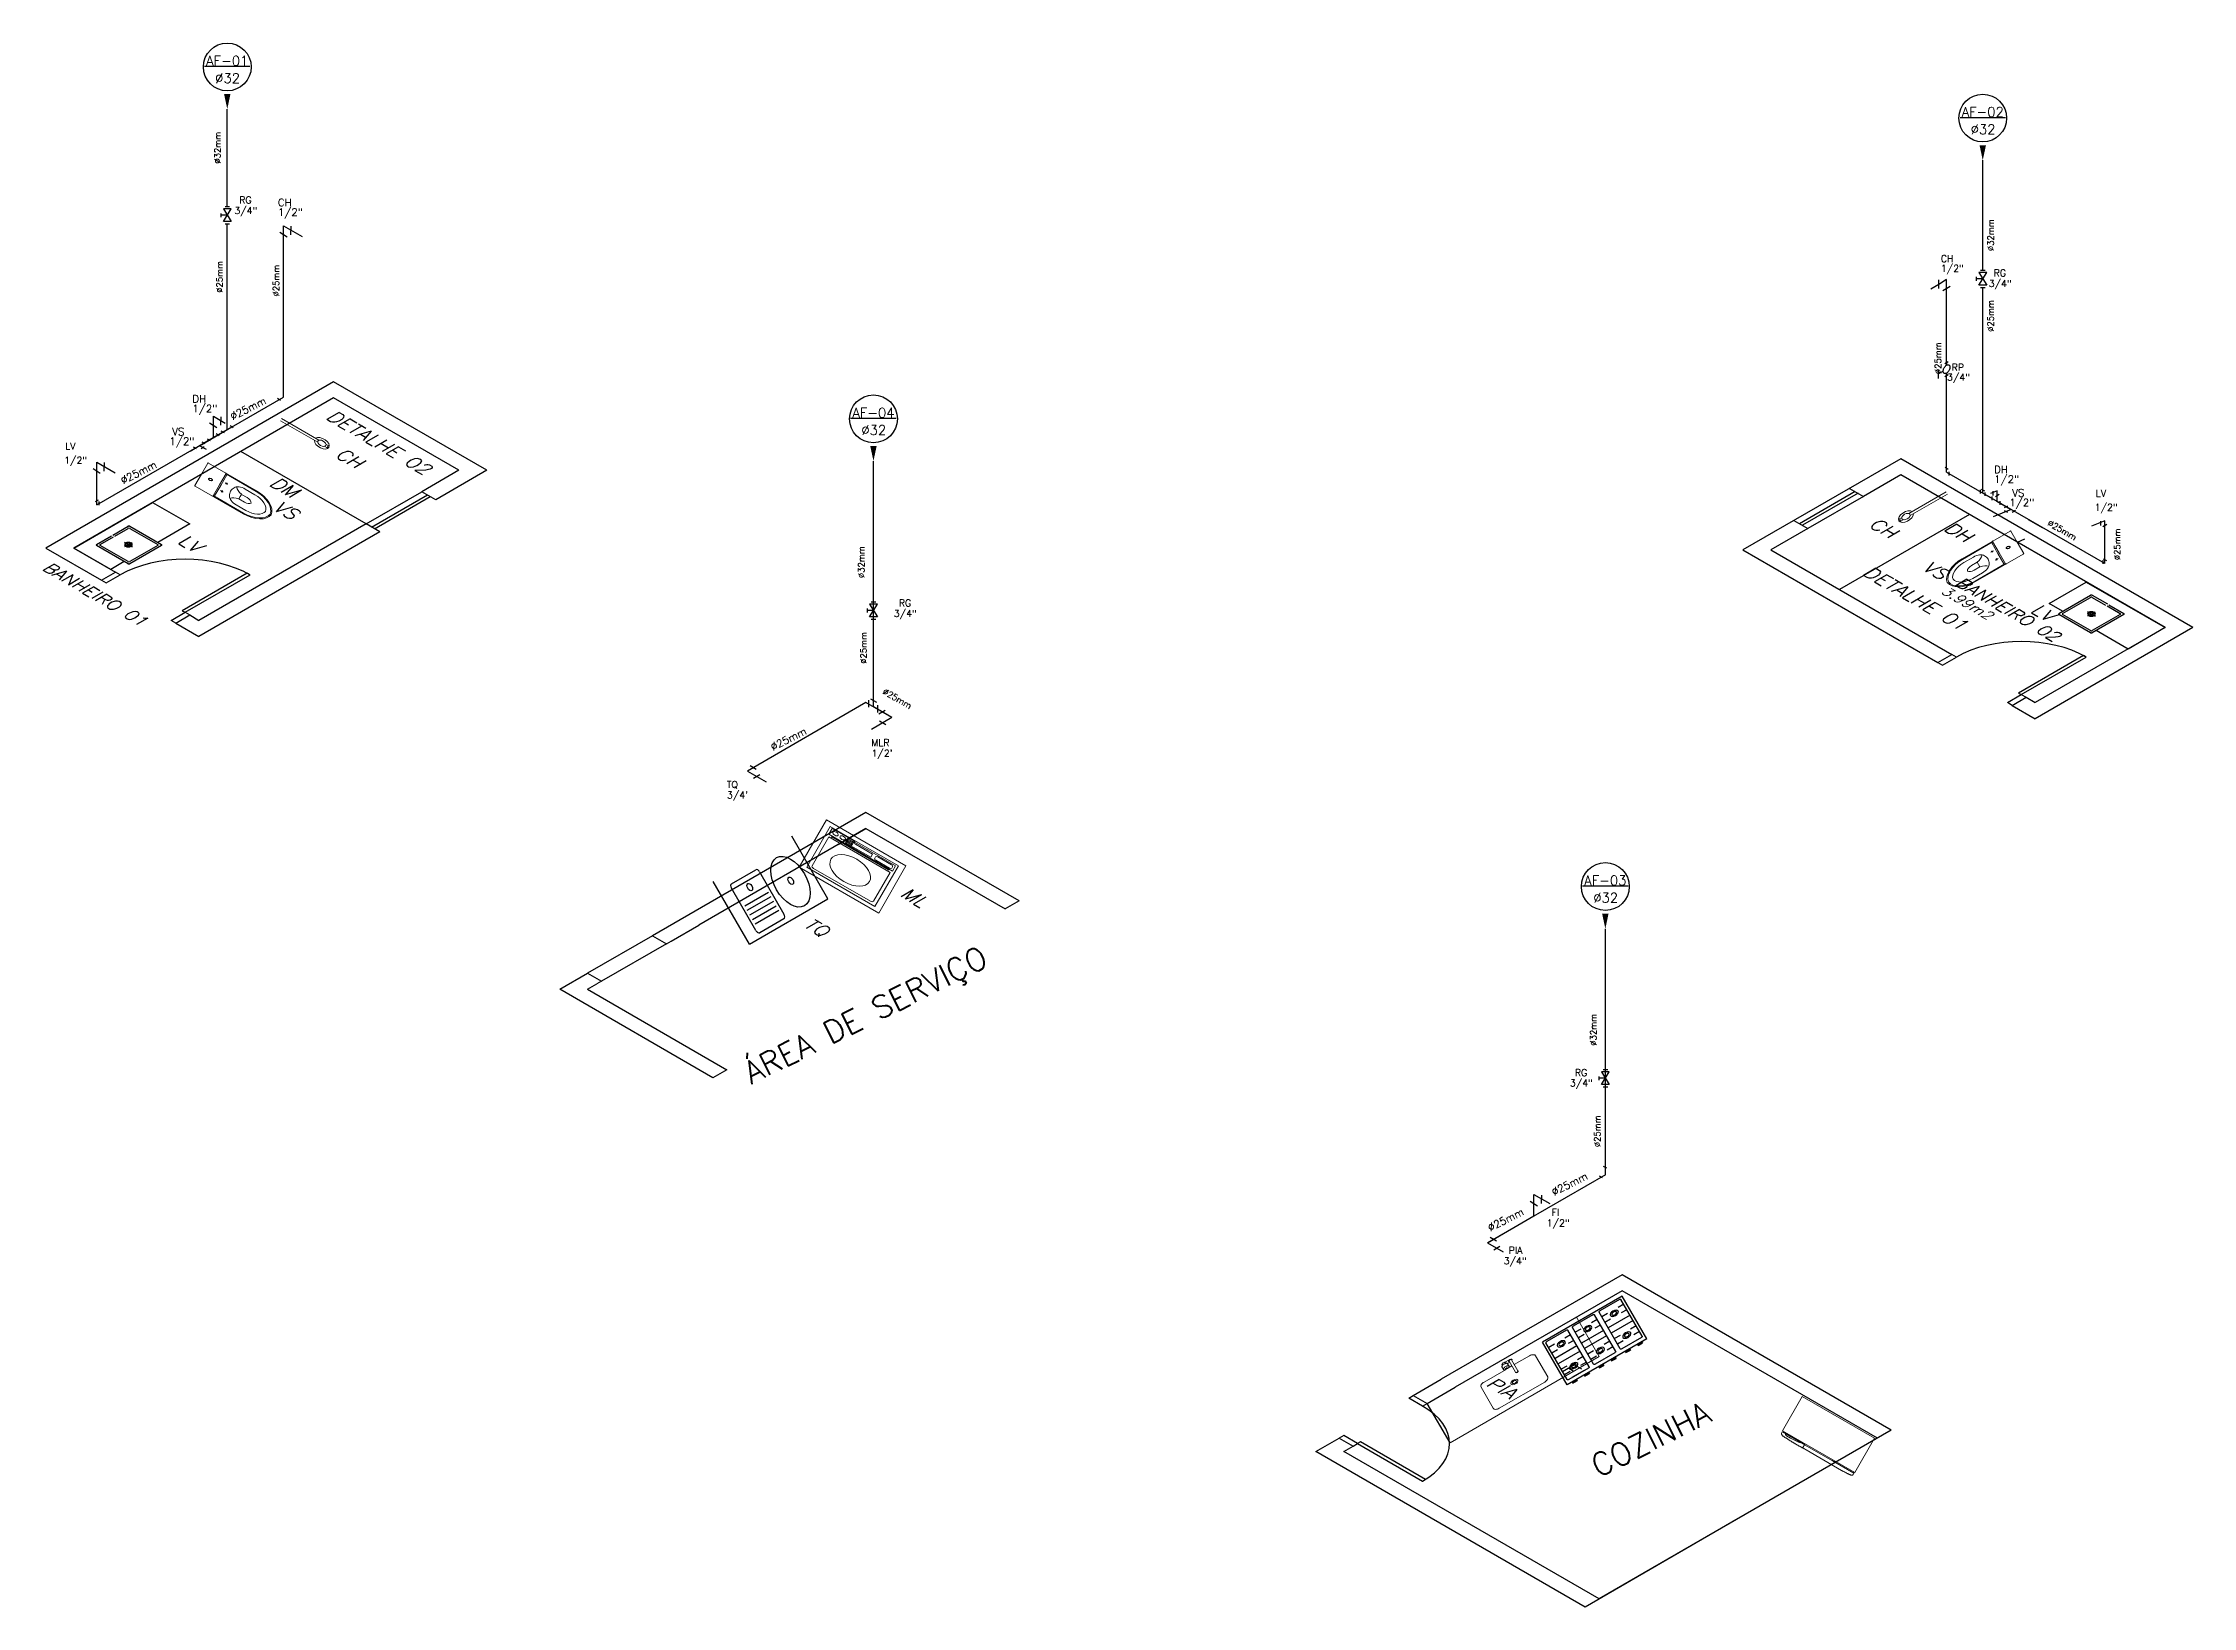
# Model space of a CAD drawing. Header units: millimetres. Extents: x -72 to 578, y 3 to 161.
# Drawn here: x 363.66 to 383.73, y 74.6 to 89.19 of the extents above; entities that cross this region are included whole.
import ezdxf
from ezdxf.enums import TextEntityAlignment as Align

# ---------------------------------------------------------------- set-up
doc = ezdxf.new("R2010")
doc.units = ezdxf.units.MM
doc.layers.get('0').update_dxf_attribs({"color": 3})
for name, color, linetype in [('-HIDRO', 8, 'Continuous'), ('a-pem-m', 6, 'Continuous'), ('A-PEN-Y', 2, 'Continuous'), ('CONEXAO_AG_FRIA', 2, 'Continuous'), ('CONEXÃO_HIDRÁULICA', 2, 'Continuous'), ('COTAS', 7, 'Continuous'), ('COTAS01', 7, 'Continuous'), ('COZINHA', 6, 'Continuous'), ('CTA', 5, 'Continuous'), ('Diametro', 2, 'Continuous'), ('ESPECIFICAÇÃO02', 7, 'Continuous'), ('Prumadas_L', 1, 'Continuous'), ('Prumadas_Q', 3, 'Continuous'), ('Prumadas_T', 2, 'Continuous')]:
    doc.layers.add(name, color=color, linetype=linetype)
doc.layers.add('E-Lay-9', color=9, linetype='Continuous', lineweight=9)
doc.styles.add('PADRAO_TXT', font='romans.shx')
doc.styles.add('ROMANS', font='romans__.ttf', dxfattribs={"height": 0.1})

msp = doc.modelspace()

# ---------------------------------------------------------------- texts
at = {"layer": '-HIDRO', "style": 'ROMANS'}
for s, p in [('ÁREA DE SERVIÇO', (370.271, 79.476)), ('COZINHA', (378.179, 75.805))]:
    msp.add_text(s, height=0.21, rotation=26.5392, dxfattribs=at).set_placement(p)
at = {"layer": 'CONEXAO_AG_FRIA', "style": 'ROMANS'}
for s, height, p in [('RG', 0.064, (365.496, 87.697)), ('CH', 0.07, (365.856, 87.671)), ('3/4"', 0.064, (365.45, 87.599)), ('1/2"', 0.07, (365.856, 87.581)), ('CH', 0.064, (381.375, 87.15)), ('1/2"', 0.064, (381.375, 87.06)), ('RG', 0.064, (381.868, 87.016)), ('3/4"', 0.064, (381.822, 86.918)), ('3/4"', 0.064, (381.432, 86.044)), ('RP', 0.064, (381.476, 86.137)), ('DH', 0.07, (365.058, 85.839)), ('1/2"', 0.07, (365.058, 85.749)), ('1/2"', 0.07, (364.844, 85.443)), ('VS', 0.07, (364.87, 85.533)), ('1/2"', 0.064, (363.862, 85.27)), ('LV', 0.064, (363.872, 85.4)), ('DH', 0.07, (381.872, 85.179)), ('1/2"', 0.07, (381.872, 85.089)), ('1/2"', 0.07, (382.013, 84.871)), ('VS', 0.07, (382.04, 84.961)), ('1/2"', 0.064, (382.811, 84.83)), ('LV', 0.064, (382.821, 84.96)), ('3/4"', 0.064, (371.604, 83.839)), ('RG', 0.064, (371.651, 83.937)), ('MLR', 0.064, (371.394, 82.633)), ("1/2'", 0.064, (371.396, 82.536)), ('TQ', 0.064, (370.045, 82.243)), ("3/4'", 0.064, (370.047, 82.146)), ('3/4"', 0.064, (377.913, 79.457)), ('RG', 0.064, (377.96, 79.555)), ('FI', 0.064, (377.743, 78.25)), ('1/2"', 0.064, (377.697, 78.152)), ('3/4"', 0.064, (377.296, 77.798)), ('PIA', 0.064, (377.342, 77.896))]:
    msp.add_text(s, height=height, dxfattribs=at).set_placement(p)
for p in [(365.433, 85.673), (364.411, 85.076), (370.476, 82.589), (377.765, 78.436), (377.169, 78.103)]:
    msp.add_text('%%C25mm', height=0.07, rotation=26.5392, dxfattribs=at).set_placement(p)
at = {"layer": 'Diametro', "style": 'ROMANS'}
for s, rotation, p in [('%%C32mm', 90, (365.321, 88.217)), ('%%C32mm', 90, (381.869, 87.401)), ('%%C25mm', 90, (365.34, 87.012)), ('%%C25mm', 90, (365.868, 86.977)), ('%%C25mm', 90, (381.868, 86.647)), ('%%C25mm', 90, (381.377, 86.253)), ('%%C25mm', 330, (382.494, 84.624)), ('%%C32mm', 90, (371.33, 84.35)), ('%%C25mm', 90, (383.049, 84.516)), ('%%C25mm', 90, (371.35, 83.55)), ('%%C25mm', 330, (371.622, 83.052)), ('%%C32mm', 90, (378.161, 79.986)), ('%%C25mm', 90, (378.198, 79.039))]:
    msp.add_text(s, height=0.0576, rotation=rotation, dxfattribs=at).set_placement(p, align=Align.CENTER)
at = {"layer": 'Prumadas_T', "style": 'ROMANS'}
for s, p in [('AF-01', (365.384, 88.984)), ('%%C32', (365.387, 88.821)), ('AF-02', (381.766, 88.506)), ('%%C32', (381.769, 88.344)), ('AF-04', (371.414, 85.699)), ('%%C32', (371.417, 85.537)), ('AF-03', (378.244, 81.335)), ('%%C32', (378.247, 81.173))]:
    msp.add_text(s, height=0.09, dxfattribs=at).set_placement(p, align=Align.CENTER)

# ---------------------------------------------------------------- blocks, each defined once
blk = doc.blocks.new('vaso-s')
at = {"color": 8}
for start, end in [(0, 180), (180, 0)]:
    blk.add_arc((0.08, 0), 0.0143, start, end, dxfattribs=at)
at = {"layer": 'E-Lay-9', "color": 8}
for p, q in [((0, 0.17), (0, 0)), ((0.426, 0.175), (0.005, 0.175)), ((0.16, 0.17), (0.16, 0.17)), ((0.16, 0.17), (0.16, 0)), ((0.426, 0.165), (0.165, 0.165)), ((0.17, 0), (0.17, 0.16)), ((0.213, 0.06), (0.189, 0.06)), ((0.201, 0.048), (0.201, 0.072)), ((0.341, 0.035), (0.341, 0)), ((0.391, 0.035), (0.341, 0.035)), ((0.431, 0.12), (0.346, 0.12)), ((0, -0.17), (0, 0)), ((0.16, -0.17), (0.16, 0)), ((0.17, 0), (0.17, -0.16)), ((0.213, -0.06), (0.189, -0.06)), ((0.201, -0.048), (0.201, -0.072)), ((0.341, -0.035), (0.341, 0)), ((0.391, -0.035), (0.341, -0.035)), ((0.431, -0.12), (0.346, -0.12)), ((0.426, -0.175), (0.005, -0.175)), ((0.16, -0.17), (0.16, -0.17)), ((0.426, -0.165), (0.165, -0.165))]:
    blk.add_line(p, q, dxfattribs=at)
for centre in [(0.201, 0.06), (0.201, -0.06)]:
    blk.add_circle(centre, 0.005, dxfattribs=at)
for centre, radius, start, end in [((0.005, 0.17), 0.005, 90, 180), ((0.155, 0.17), 0.005, 0, 90), ((0.165, 0.17), 0.00495, 180, 270), ((0.165, 0.16), 0.00495, 0, 90), ((0.426, -0.015), 0.19, 4.5281, 90), ((0.426, -0.015), 0.18, 4.7802, 90), ((0.518, -0.015), 0.262, 163.0355, 176.7233), ((0.346, 0.038), 0.0825, 90, 163.0355), ((0.375, 0.136), 0.107, 206.9395, 250.9647), ((0.391, -0.015), 0.05, 17.4576, 90), ((0.431, -0.015), 0.135, 6.3794, 90), ((0.165, -0.16), 0.00495, 270, 0), ((0.518, 0.015), 0.262, 183.2767, 196.9645), ((0.346, -0.038), 0.0825, 196.9645, 270), ((0.375, -0.136), 0.107, 109.0353, 153.0605), ((0.391, 0.015), 0.05, 270, 342.5424), ((0.426, 0.015), 0.19, 270, 355.4719), ((0.426, 0.015), 0.18, 270, 355.2198), ((0.431, 0.015), 0.135, 270, 353.6206), ((0.005, -0.17), 0.005, 180, 270), ((0.155, -0.17), 0.005, 270, 0), ((0.165, -0.17), 0.00495, 90, 180)]:
    blk.add_arc(centre, radius, start, end, dxfattribs=at)
blk = doc.blocks.new('Chuveiro')
at = {"layer": 'E-Lay-9', "color": 8}
for p, q in [((-0.031, 0.016), (-0.36, 0.016)), ((0.051, 0.016), (0.031, 0.016)), ((0.051, 0.016), (0.051, -0.016)), ((-0.031, -0.016), (-0.36, -0.016)), ((0.051, -0.016), (0.031, -0.016))]:
    blk.add_line(p, q, dxfattribs=at)
blk.add_circle((0, 0), 0.0348, dxfattribs=at)
for centre, radius, start, end in [((0, 0), 0.0624, 194.4775, 165.5225), ((0.009, 0), 0.0444, 339.4266, 20.5734)]:
    blk.add_arc(centre, radius, start, end, dxfattribs=at)
blk = doc.blocks.new('B2')
at = {"layer": '-HIDRO'}
for p, q in [((1.202, 1.202), (0, 0)), ((3.429, -1.025), (1.202, 1.202)), ((1.202, 0.99), (0.919, 0.707)), ((3.217, -1.025), (1.202, 0.99)), ((0.856, 0.771), (0.431, 0.346)), ((0.877, 0.75), (0.453, 0.325)), ((0.919, 0.707), (0.495, 0.283)), ((0.813, 0.813), (0.919, 0.707)), ((0.389, 0.389), (0.495, 0.283)), ((0.495, 0.283), (0.212, 0)), ((0, 0), (1.485, -1.485)), ((0.212, 0), (1.591, -1.379)), ((3.217, -1.025), (2.227, -2.015)), ((3.429, -1.025), (2.227, -2.227)), ((1.485, -1.485), (1.591, -1.379)), ((2.051, -2.051), (2.157, -1.945)), ((2.157, -1.945), (2.227, -2.015)), ((2.051, -2.051), (2.227, -2.227))]:
    blk.add_line(p, q, dxfattribs=at)
at = {"layer": '-HIDRO', "color": 8, "ltscale": 0.5}
blk.add_line((1.726, 0.466), (0.736, -0.524), dxfattribs=at)
at = {"layer": '-HIDRO', "color": 8}
for q in [(2.626, -0.817), (2.683, -0.817), (2.626, -0.875), (2.683, -0.875)]:
    blk.add_line((2.655, -0.846), q, dxfattribs=at)
blk.add_lwpolyline([(2.436, -0.81), (2.333, -0.707), (2.616, -0.424), (3.217, -1.025), (2.934, -1.308), (2.691, -1.064)], dxfattribs=at)
for points in [[(2.788, -0.723), (2.903, -0.838, -0.414214), (2.903, -0.852), (2.662, -1.092, -0.414214), (2.648, -1.092), (2.408, -0.852, -0.414214), (2.408, -0.838), (2.648, -0.598, -0.414214), (2.662, -0.598), (2.777, -0.712)], [(2.774, -0.737), (2.874, -0.838, -0.414214), (2.874, -0.852), (2.662, -1.064, -0.414214), (2.648, -1.064), (2.436, -0.852, -0.414214), (2.436, -0.838), (2.648, -0.626, -0.414214), (2.662, -0.626), (2.763, -0.727)]]:
    blk.add_lwpolyline(points, format="xyb", dxfattribs=at)
at = {"layer": '-HIDRO'}
for points in [[(1.485, -1.485), (1.52, -1.52), (1.626, -1.414), (1.591, -1.379)], [(2.051, -2.051), (2.015, -2.015), (2.121, -1.909), (2.157, -1.945)]]:
    blk.add_lwpolyline(points, dxfattribs=at)
blk.add_lwpolyline([(2.121, -1.909), (2.616, -1.414), (2.595, -1.393), (2.1, -1.888)], close=True, dxfattribs=at)
at = {"layer": '-HIDRO', "color": 8}
for radius, start, end in [(0.03, 45, 225), (0.03, 225, 45), (0.02, 45, 225), (0.02, 225, 45)]:
    blk.add_arc((2.655, -0.846), radius, start, end, dxfattribs=at)
at = {"layer": '-HIDRO'}
blk.add_arc((2.121, -1.909), 0.7, 45, 135, dxfattribs=at)
at = {"layer": '-HIDRO', "color": 7, "xscale": -1, "rotation": 45}
for name, p in [('Chuveiro', (1.242, 0.44)), ('vaso-s', (2.09, 0.102))]:
    blk.add_blockref(name, p, dxfattribs=at)
at = {"layer": '-HIDRO', "style": 'PADRAO_TXT'}
for s, height, p in [('BANHEIRO 02', 0.12, (1.607, -0.458)), ('3.99m2', 0.1, (1.501, -0.564))]:
    blk.add_text(s, height=height, rotation=315, dxfattribs=at).set_placement(p)
at = {"layer": 'Prumadas_T', "style": 'ROMANS'}
for s, p in [('CH', (0.949, 0.315)), ('DH', (1.522, 0.262)), ('VS', (1.356, -0.252)), ('LV', (2.183, -0.815))]:
    blk.add_text(s, height=0.131, rotation=315, dxfattribs=at).set_placement(p)
blk.add_text('DETALHE 01', height=0.1323, rotation=315, dxfattribs=at).set_placement((1.279, -0.697), align=Align.CENTER)
blk = doc.blocks.new('*U451', base_point=(2541.5, 283.9))
for p, q in [((2535.4, 277.1), (2535.4, 283.8)), ((2538.6, 275.6), (2544.4, 278.9))]:
    blk.add_line(p, q)
blk = doc.blocks.new('*U450', base_point=(2541.5, 289.3))
at = {"linetype": 'Continuous'}
blk.add_line((2532.6, 286.6), (2532.6, 292.1), dxfattribs=at)
for p, q in [((2541.5, 289.3), (2532.6, 289.3)), ((2535.8, 298.7), (2547.3, 280)), ((2535.8, 280), (2547.3, 298.7)), ((2547.3, 298.7), (2535.8, 298.7)), ((2538.2, 302), (2544.9, 302)), ((2547.3, 280), (2535.8, 280)), ((2538.2, 276.7), (2544.9, 276.7))]:
    blk.add_line(p, q)
blk = doc.blocks.new('ADH_CXI_RG_A')
for p, q in [((0.019, 0.067), (-0.019, 0.089)), ((0, 0.078), (0, 0.046)), ((-0.019, -0.067), (0.019, -0.089)), ((0, -0.046), (0, -0.078)), ((0.04, -0.023), (0.094, -0.054)), ((0.094, -0.107), (0.094, -0.002))]:
    blk.add_line(p, q)
blk.add_lwpolyline([(0.04, -0.023, 0.064782), (0.037, -0.006, 0.052885), (0.03, 0.012, 0.05077), (0.02, 0.028, 0.057376), (0.007, 0.041, 0.075912), (-0.007, 0.049, 0.111921), (-0.02, 0.051, 0.1493), (-0.03, 0.047, 0.133827), (-0.037, 0.037, 0.091621), (-0.04, 0.023, 0.064782), (-0.037, 0.006, 0.052885), (-0.03, -0.012, 0.05077), (-0.02, -0.028, 0.057376), (-0.007, -0.041, 0.075912), (0.007, -0.049, 0.111921), (0.02, -0.051, 0.1493), (0.03, -0.047, 0.133827), (0.037, -0.037, 0.091621), (0.04, -0.023)], format="xyb", close=True)
blk = doc.blocks.new('*E483')
at = {"layer": '-HIDRO', "color": 7, "xscale": -1, "rotation": 134.9999999999999}
for name, p in [('Chuveiro', (2.103, 1.382)), ('vaso-s', (1.185, 0.973))]:
    blk.add_blockref(name, p, dxfattribs=at)
blk = doc.blocks.new('b1')
at = {"layer": '-HIDRO'}
for p, q in [((366.376, 86.032), (363.691, 84.482)), ((366.376, 85.882), (363.951, 84.482)), ((367.805, 85.207), (366.376, 86.032)), ((367.545, 85.207), (366.376, 85.882)), ((366.679, 84.707), (365.51, 85.382)), ((367.545, 85.207), (367.199, 85.007)), ((367.805, 85.207), (367.329, 84.932)), ((366.679, 84.707), (367.199, 85.007)), ((366.731, 84.677), (367.251, 84.977)), ((366.757, 84.662), (367.277, 84.962)), ((367.329, 84.932), (367.199, 85.007)), ((366.679, 84.707), (365.12, 83.807)), ((366.809, 84.632), (366.679, 84.707)), ((363.691, 84.482), (364.211, 84.182)), ((363.951, 84.482), (364.341, 84.257)), ((366.809, 84.632), (365.12, 83.657)), ((364.211, 84.182), (364.341, 84.257)), ((364.211, 84.182), (364.254, 84.157)), ((364.254, 84.157), (364.384, 84.232)), ((364.384, 84.232), (364.341, 84.257)), ((365.571, 84.247), (364.964, 83.897)), ((364.99, 83.882), (365.597, 84.232)), ((365.597, 84.232), (365.571, 84.247)), ((364.86, 83.807), (364.99, 83.882)), ((364.964, 83.897), (364.99, 83.882)), ((364.99, 83.882), (365.034, 83.857)), ((364.904, 83.782), (364.86, 83.807)), ((364.904, 83.782), (365.034, 83.857)), ((364.904, 83.782), (365.12, 83.657)), ((365.034, 83.857), (365.12, 83.807))]:
    blk.add_line(p, q, dxfattribs=at)
at = {"layer": '-HIDRO', "color": 8}
for p, q in [((363.951, 84.482), (364.687, 84.907)), ((364.687, 84.907), (365.034, 84.707)), ((364.317, 84.603), (364.458, 84.685)), ((364.475, 84.685), (364.769, 84.515)), ((365.034, 84.707), (364.735, 84.535)), ((364.297, 84.282), (363.951, 84.482)), ((364.163, 84.515), (364.304, 84.596)), ((364.458, 84.335), (364.163, 84.505)), ((364.198, 84.515), (364.321, 84.586)), ((364.458, 84.355), (364.198, 84.505)), ((364.334, 84.593), (364.458, 84.665)), ((364.461, 84.513), (364.426, 84.534)), ((364.461, 84.513), (364.426, 84.493)), ((364.461, 84.513), (364.497, 84.534)), ((364.461, 84.513), (364.497, 84.493)), ((364.475, 84.665), (364.735, 84.515)), ((364.735, 84.505), (364.475, 84.355)), ((364.769, 84.505), (364.475, 84.335)), ((364.423, 84.355), (364.297, 84.282))]:
    blk.add_line(p, q, dxfattribs=at)
for centre, major_axis, start_param, end_param in [((364.172, 84.51), (-0.0122, 0), -0.785398, 0.785398), ((364.207, 84.51), (0.0122, 0), 2.356194, 3.926991), ((364.461, 84.513), (-0.0367, 0), -0.785398, 2.356194), ((364.461, 84.513), (-0.0245, 0), -0.785398, 2.356194), ((364.461, 84.513), (0.0367, 0), -0.785398, 2.356194), ((364.461, 84.513), (0.0245, 0), -0.785398, 2.356194), ((364.726, 84.51), (0.0122, 0), -0.785398, 0.785398), ((364.761, 84.51), (-0.0122, 0), 2.356194, 3.926991), ((364.466, 84.36), (-0.0122, 0), 0.785398, 2.356194), ((364.466, 84.34), (0.0122, 0), 3.926991, 5.497787)]:
    blk.add_ellipse(centre, major_axis=major_axis, ratio=0.577332, start_param=start_param, end_param=end_param, dxfattribs=at)
at = {"layer": '-HIDRO'}
blk.add_ellipse((364.99, 83.882), major_axis=(0.857, 0), ratio=0.577332, start_param=0.785398, end_param=2.356194, dxfattribs=at)
at = {"layer": 'CTA', "xscale": 1.22478281, "yscale": 0.70710614, "zscale": 1.22478281}
blk.add_blockref('*E483', (363.691, 84.482), dxfattribs=at)
at = {"layer": '-HIDRO', "style": 'PADRAO_TXT', "oblique": 30.0016, "width": 1.154719}
blk.add_text('BANHEIRO 01', height=0.10392, rotation=330.0008, dxfattribs=at).set_placement((363.647, 84.283))
at = {"layer": 'Prumadas_T', "style": 'ROMANS', "oblique": 30.0016, "width": 1.154719}
blk.add_text('DETALHE 02', height=0.1146, rotation=330.0008, dxfattribs=at).set_placement((366.755, 85.425), align=Align.CENTER)
for s, p in [('CH', (366.378, 85.339)), ('DM', (365.765, 85.07)), ('VS', (365.798, 84.846)), ('LV', (364.911, 84.531))]:
    blk.add_text(s, height=0.1135, rotation=330.0008, dxfattribs=at).set_placement(p)
blk = doc.blocks.new('A$C656368A0')
at = {"layer": 'COTAS01', "color": 8}
for p, q in [((0, 1.196), (0, 0)), ((0, 1.196), (0.55, 1.196)), ((0.11, 0.997), (0.11, 0.635)), ((0.15, 0.997), (0.15, 0.635)), ((0.19, 0.997), (0.19, 0.635)), ((0.23, 0.997), (0.23, 0.635)), ((0.27, 0.997), (0.27, 0.635)), ((0, 0), (0.55, 0))]:
    blk.add_line(p, q, dxfattribs=at)
for centre in [(0.374, 0.816), (0.259, 0.305)]:
    blk.add_circle(centre, 0.0307, dxfattribs=at)
at = {"layer": 'ESPECIFICAÇÃO02', "color": 8}
blk.add_lwpolyline([(0.466, 0.633, -0.414214), (0.436, 0.603), (0.065, 0.603, -0.414214), (0.035, 0.633), (0.035, 1.003, -0.414214), (0.065, 1.033), (0.436, 1.033, -0.414214), (0.466, 1.003)], format="xyb", close=True, dxfattribs=at)
blk.add_circle((0.254, 0.315), 0.212, dxfattribs=at)
blk = doc.blocks.new('A$C00884CEF')
at = {"layer": 'COTAS', "ltscale": 0.35, "rotation": 270}
blk.add_blockref('A$C656368A0', (-1.196, 0.55), dxfattribs=at)
blk = doc.blocks.new('Maquina de Lavar')
at = {"layer": 'E-Lay-9', "color": 8}
for p, q in [((0.3, 0), (-0.3, 0)), ((-0.3, 0), (-0.3, -0.62)), ((-0.08, -0.01), (-0.28, -0.01)), ((-0.28, -0.01), (-0.28, -0.1)), ((0.28, -0.1), (-0.28, -0.1)), ((0.27, -0.13), (-0.27, -0.13)), ((-0.27, -0.13), (-0.27, -0.57)), ((0.25, -0.11), (-0.25, -0.11)), ((-0.25, -0.11), (-0.25, -0.13)), ((-0.136, -0.085), (-0.136, -0.01)), ((-0.086, -0.025), (-0.136, -0.025)), ((-0.086, -0.04), (-0.136, -0.04)), ((-0.086, -0.055), (-0.136, -0.055)), ((-0.086, -0.07), (-0.136, -0.07)), ((0.085, -0.085), (-0.136, -0.085)), ((-0.086, -0.085), (-0.086, -0.01)), ((-0.08, -0.01), (-0.08, -0.02)), ((0.28, -0.02), (-0.08, -0.02)), ((0.085, -0.035), (-0.065, -0.035)), ((0.085, -0.085), (0.085, -0.035)), ((0.115, -0.07), (0.115, -0.05)), ((0.25, -0.035), (0.13, -0.035)), ((0.25, -0.085), (0.13, -0.085)), ((0.25, -0.13), (0.25, -0.11)), ((0.265, -0.07), (0.265, -0.05)), ((0.27, -0.57), (0.27, -0.13)), ((0.28, -0.1), (0.28, -0.02)), ((0.3, -0.62), (0.3, 0)), ((-0.3, -0.62), (0.3, -0.62)), ((-0.25, -0.59), (0.25, -0.59))]:
    blk.add_line(p, q, dxfattribs=at)
for centre, radius in [((-0.237, -0.048), 0.0227), ((-0.174, -0.048), 0.0227), ((0, -0.37), 0.17)]:
    blk.add_circle(centre, radius, dxfattribs=at)
for centre, radius, start, end in [((-0.065, -0.02), 0.015, 180, 270), ((0.13, -0.05), 0.015, 90, 180), ((0.13, -0.07), 0.015, 180, 270), ((0.25, -0.05), 0.015, 360, 90), ((0.25, -0.07), 0.015, 270, 360), ((-0.25, -0.57), 0.02, 180, 270), ((0.25, -0.57), 0.02, 270, 360)]:
    blk.add_arc(centre, radius, start, end, dxfattribs=at)
blk = doc.blocks.new('A$C32E43155')
at = {"layer": 'E-Lay-9', "color": 8}
blk.add_lwpolyline([(-0.7, 0), (0, 0), (0, -0.72), (-0.7, -0.72)], close=True, dxfattribs=at)
at = {"layer": 'E-Lay-9', "rotation": 180}
blk.add_blockref('Maquina de Lavar', (-0.35, -0.67), dxfattribs=at)
blk = doc.blocks.new('estar')
at = {"layer": '-HIDRO'}
for p, q in [((0, -0.212), (-1.273, -1.485)), ((-0.212, -0.424), (0, -0.212)), ((0, -0.212), (1.061, -1.273)), ((-1.485, -1.697), (-1.273, -1.485)), ((-2.121, -2.333), (-2.051, -2.263)), ((-2.121, -2.333), (-1.061, -3.394))]:
    blk.add_line(p, q, dxfattribs=at)
for points in [[(1.167, -1.167), (0, 0), (-1.626, -1.626), (-1.52, -1.732), (-1.485, -1.697)], [(1.167, -1.167), (1.061, -1.273)], [(-1.061, -3.394), (-1.167, -3.5), (-2.333, -2.333), (-2.121, -2.121), (-2.015, -2.227), (-2.051, -2.263)]]:
    blk.add_lwpolyline(points, dxfattribs=at)
for name, p, rotation in [('A$C32E43155', (-0.509, -0.721), 135), ('A$C00884CEF', (-1.485, -1.697), 225)]:
    blk.add_blockref(name, p, dxfattribs=dict(at, rotation=rotation))
at = {"layer": 'Prumadas_T', "style": 'ROMANS'}
for s, p in [('ML', (0.252, -1.098)), ('TQ', (-0.487, -1.499))]:
    blk.add_text(s, height=0.131, rotation=315, dxfattribs=at).set_placement(p)
blk = doc.blocks.new('Fogão03_6')
at = {"layer": 'a-pem-m', "color": 8}
for p, q in [((-0.35, -0.65), (-0.35, 0)), ((-0.35, 0), (0.35, 0)), ((-0.35, 0), (0.35, 0)), ((-0.35, -0.65), (-0.35, 0)), ((-0.33, -0.59), (-0.33, -0.03)), ((-0.33, -0.59), (-0.33, -0.03)), ((-0.33, -0.103), (-0.28, -0.103)), ((-0.33, -0.103), (-0.28, -0.103)), ((-0.32, -0.02), (-0.147, -0.02)), ((-0.32, -0.02), (-0.147, -0.02)), ((-0.187, -0.103), (-0.137, -0.103)), ((-0.187, -0.103), (-0.137, -0.103)), ((-0.137, -0.59), (-0.137, -0.03)), ((-0.137, -0.59), (-0.137, -0.03)), ((-0.097, -0.59), (-0.097, -0.03)), ((-0.097, -0.59), (-0.097, -0.03)), ((-0.097, -0.103), (-0.047, -0.103)), ((-0.097, -0.103), (-0.047, -0.103)), ((-0.087, -0.02), (0.087, -0.02)), ((-0.087, -0.02), (0.087, -0.02)), ((0.047, -0.103), (0.097, -0.103)), ((0.047, -0.103), (0.097, -0.103)), ((0.097, -0.59), (0.097, -0.03)), ((0.097, -0.59), (0.097, -0.03)), ((0.137, -0.59), (0.137, -0.03)), ((0.137, -0.59), (0.137, -0.03)), ((0.137, -0.103), (0.187, -0.103)), ((0.137, -0.103), (0.187, -0.103)), ((0.147, -0.02), (0.32, -0.02)), ((0.147, -0.02), (0.32, -0.02)), ((0.28, -0.103), (0.33, -0.103)), ((0.28, -0.103), (0.33, -0.103)), ((0.33, -0.59), (0.33, -0.03)), ((0.33, -0.59), (0.33, -0.03)), ((0.35, -0.65), (0.35, 0)), ((0.35, -0.65), (0.35, 0)), ((-0.33, -0.186), (-0.28, -0.186)), ((-0.33, -0.186), (-0.28, -0.186)), ((-0.33, -0.269), (-0.137, -0.269)), ((-0.33, -0.269), (-0.137, -0.269)), ((-0.187, -0.186), (-0.137, -0.186)), ((-0.187, -0.186), (-0.137, -0.186)), ((-0.097, -0.186), (-0.047, -0.186)), ((-0.097, -0.186), (-0.047, -0.186)), ((-0.097, -0.269), (0.097, -0.269)), ((-0.097, -0.269), (0.097, -0.269)), ((0.047, -0.186), (0.097, -0.186)), ((0.047, -0.186), (0.097, -0.186)), ((0.137, -0.186), (0.187, -0.186)), ((0.137, -0.186), (0.187, -0.186)), ((0.137, -0.269), (0.33, -0.269)), ((0.137, -0.269), (0.33, -0.269)), ((0.28, -0.186), (0.33, -0.186)), ((0.28, -0.186), (0.33, -0.186)), ((-0.33, -0.351), (-0.137, -0.351)), ((-0.33, -0.351), (-0.137, -0.351)), ((-0.33, -0.434), (-0.28, -0.434)), ((-0.33, -0.434), (-0.28, -0.434)), ((-0.187, -0.434), (-0.137, -0.434)), ((-0.187, -0.434), (-0.137, -0.434)), ((-0.097, -0.351), (0.097, -0.351)), ((-0.097, -0.351), (0.097, -0.351)), ((-0.097, -0.434), (-0.047, -0.434)), ((-0.097, -0.434), (-0.047, -0.434)), ((0.047, -0.434), (0.097, -0.434)), ((0.047, -0.434), (0.097, -0.434)), ((0.137, -0.351), (0.33, -0.351)), ((0.137, -0.351), (0.33, -0.351)), ((0.137, -0.434), (0.187, -0.434)), ((0.137, -0.434), (0.187, -0.434)), ((0.28, -0.434), (0.33, -0.434)), ((0.28, -0.434), (0.33, -0.434)), ((-0.35, -0.65), (0.35, -0.65)), ((-0.35, -0.65), (0.35, -0.65)), ((-0.33, -0.517), (-0.28, -0.517)), ((-0.33, -0.517), (-0.28, -0.517)), ((-0.32, -0.6), (-0.147, -0.6)), ((-0.32, -0.6), (-0.147, -0.6)), ((-0.307, -0.65), (-0.307, -0.67)), ((-0.307, -0.65), (-0.307, -0.67)), ((-0.267, -0.65), (-0.267, -0.67)), ((-0.267, -0.65), (-0.267, -0.67)), ((-0.2, -0.65), (-0.2, -0.67)), ((-0.2, -0.65), (-0.2, -0.67)), ((-0.187, -0.517), (-0.137, -0.517)), ((-0.187, -0.517), (-0.137, -0.517)), ((-0.16, -0.65), (-0.16, -0.67)), ((-0.16, -0.65), (-0.16, -0.67)), ((-0.097, -0.517), (-0.047, -0.517)), ((-0.097, -0.517), (-0.047, -0.517)), ((-0.087, -0.6), (0.087, -0.6)), ((-0.087, -0.6), (0.087, -0.6)), ((-0.073, -0.65), (-0.073, -0.67)), ((-0.073, -0.65), (-0.073, -0.67)), ((-0.034, -0.65), (-0.034, -0.67)), ((-0.034, -0.65), (-0.034, -0.67)), ((0.034, -0.65), (0.034, -0.67)), ((0.034, -0.65), (0.034, -0.67)), ((0.047, -0.517), (0.097, -0.517)), ((0.047, -0.517), (0.097, -0.517)), ((0.073, -0.65), (0.073, -0.67)), ((0.073, -0.65), (0.073, -0.67)), ((0.137, -0.517), (0.187, -0.517)), ((0.137, -0.517), (0.187, -0.517)), ((0.147, -0.6), (0.32, -0.6)), ((0.147, -0.6), (0.32, -0.6)), ((0.16, -0.65), (0.16, -0.67)), ((0.16, -0.65), (0.16, -0.67)), ((0.2, -0.65), (0.2, -0.67)), ((0.2, -0.65), (0.2, -0.67)), ((0.267, -0.65), (0.267, -0.67)), ((0.267, -0.65), (0.267, -0.67)), ((0.28, -0.517), (0.33, -0.517)), ((0.28, -0.517), (0.33, -0.517)), ((0.307, -0.65), (0.307, -0.67)), ((0.307, -0.65), (0.307, -0.67)), ((-0.267, -0.66), (-0.307, -0.66)), ((-0.267, -0.66), (-0.307, -0.66)), ((-0.267, -0.67), (-0.307, -0.67)), ((-0.267, -0.67), (-0.307, -0.67)), ((-0.16, -0.66), (-0.2, -0.66)), ((-0.16, -0.66), (-0.2, -0.66)), ((-0.16, -0.67), (-0.2, -0.67)), ((-0.16, -0.67), (-0.2, -0.67)), ((-0.034, -0.66), (-0.073, -0.66)), ((-0.034, -0.66), (-0.073, -0.66)), ((-0.034, -0.67), (-0.073, -0.67)), ((-0.034, -0.67), (-0.073, -0.67)), ((0.073, -0.66), (0.034, -0.66)), ((0.073, -0.66), (0.034, -0.66)), ((0.073, -0.67), (0.034, -0.67)), ((0.073, -0.67), (0.034, -0.67)), ((0.2, -0.66), (0.16, -0.66)), ((0.2, -0.66), (0.16, -0.66)), ((0.2, -0.67), (0.16, -0.67)), ((0.2, -0.67), (0.16, -0.67)), ((0.307, -0.66), (0.267, -0.66)), ((0.307, -0.66), (0.267, -0.66)), ((0.307, -0.67), (0.267, -0.67)), ((0.307, -0.67), (0.267, -0.67))]:
    blk.add_line(p, q, dxfattribs=at)
for centre, radius in [((-0.233, -0.144), 0.0341), ((-0.233, -0.144), 0.0341), ((-0.233, -0.144), 0.02), ((-0.233, -0.144), 0.02), ((0, -0.144), 0.0341), ((0, -0.144), 0.0341), ((0, -0.144), 0.02), ((0, -0.144), 0.02), ((0.233, -0.144), 0.0341), ((0.233, -0.144), 0.0341), ((0.233, -0.144), 0.02), ((0.233, -0.144), 0.02), ((-0.233, -0.476), 0.0341), ((-0.233, -0.476), 0.0341), ((-0.233, -0.476), 0.02), ((-0.233, -0.476), 0.02), ((0, -0.476), 0.0341), ((0, -0.476), 0.0341), ((0, -0.476), 0.02), ((0, -0.476), 0.02), ((0.233, -0.476), 0.0341), ((0.233, -0.476), 0.0341), ((0.233, -0.476), 0.02), ((0.233, -0.476), 0.02)]:
    blk.add_circle(centre, radius, dxfattribs=at)
for centre, start, end in [((-0.32, -0.03), 89.9995, 179.9996), ((-0.32, -0.03), 89.9995, 179.9996), ((-0.147, -0.03), 359.9996, 89.9995), ((-0.147, -0.03), 359.9996, 89.9995), ((-0.087, -0.03), 89.9995, 179.9996), ((-0.087, -0.03), 89.9995, 179.9996), ((0.087, -0.03), 359.9996, 89.9995), ((0.087, -0.03), 359.9996, 89.9995), ((0.147, -0.03), 89.9995, 179.9996), ((0.147, -0.03), 89.9995, 179.9996), ((0.32, -0.03), 359.9996, 89.9995), ((0.32, -0.03), 359.9996, 89.9995), ((-0.32, -0.59), 179.9996, 269.9995), ((-0.32, -0.59), 179.9996, 269.9995), ((-0.147, -0.59), 269.9995, 359.9996), ((-0.147, -0.59), 269.9995, 359.9996), ((-0.087, -0.59), 179.9996, 269.9995), ((-0.087, -0.59), 179.9996, 269.9995), ((0.087, -0.59), 269.9995, 359.9996), ((0.087, -0.59), 269.9995, 359.9996), ((0.147, -0.59), 179.9996, 269.9995), ((0.147, -0.59), 179.9996, 269.9995), ((0.32, -0.59), 269.9995, 359.9996), ((0.32, -0.59), 269.9995, 359.9996)]:
    blk.add_arc(centre, 0.01, start, end, dxfattribs=at)
blk = doc.blocks.new('A$C41E35AE6')
at = {"layer": 'COZINHA', "linetype": 'Continuous', "rotation": 180}
blk.add_blockref('Fogão03_6', (-0.35, 0), dxfattribs=at)
blk = doc.blocks.new('A$C2281729D')
at = {"color": 8}
blk.add_line((0, 0.6), (0, 0), dxfattribs=at)
at = {"layer": 'E-Lay-9', "color": 8}
for p, q in [((0, 0.6), (1.313, 0.6)), ((1.313, 0), (1.313, 0.6)), ((0.701, 0.071), (0.68, 0.071))]:
    blk.add_line(p, q, dxfattribs=at)
for points in [[(0.721, 0.13), (0.856, 0.13, 0.414214), (0.896, 0.17), (0.896, 0.49, 0.414214), (0.856, 0.53), (0.456, 0.53, 0.414214), (0.416, 0.49), (0.416, 0.17, 0.414214), (0.456, 0.13), (0.649, 0.13)], [(0.631, 0.113), (0.631, 0.076, 0.133256), (0.633, 0.069, 0.106756), (0.638, 0.063, 0.082828), (0.646, 0.059, 0.071352), (0.656, 0.058, 0.071352), (0.666, 0.059, 0.082828), (0.674, 0.063, 0.106756), (0.679, 0.069, 0.133256), (0.681, 0.076), (0.681, 0.113)], [(0.639, 0.063), (0.639, 0.056, 0.546464), (0.663, 0.04, -0.10784), (0.668, 0.041), (0.711, 0.041)], [(0.663, 0.04, 0.293273), (0.674, 0.056), (0.674, 0.063)], [(0.666, 0.13), (0.701, 0.13, 0.414214)]]:
    blk.add_lwpolyline(points, format="xyb", dxfattribs=at)
for points in [[(0.721, 0.056), (0.721, 0.226, 1), (0.701, 0.226), (0.701, 0.056, 1)], [(0.681, 0.113, 0.133256), (0.679, 0.12, 0.106756), (0.674, 0.126, 0.082828), (0.666, 0.129, 0.071352), (0.656, 0.131, 0.071352), (0.646, 0.129, 0.082828), (0.638, 0.126, 0.106756), (0.633, 0.12, 0.133256), (0.631, 0.113, 0.133256), (0.633, 0.107, 0.106756), (0.638, 0.101, 0.082828), (0.646, 0.097, 0.071352), (0.656, 0.095, 0.071352), (0.666, 0.097, 0.082828), (0.674, 0.101, 0.106756), (0.679, 0.107, 0.133256)], [(0.649, 0.121, 0.133256), (0.649, 0.119, 0.106756), (0.651, 0.117, 0.082828), (0.653, 0.116, 0.071352), (0.656, 0.115, 0.071352), (0.659, 0.116, 0.082828), (0.661, 0.117, 0.106756), (0.663, 0.119, 0.133256), (0.664, 0.121, 0.133256), (0.663, 0.123, 0.106756), (0.661, 0.124, 0.082828), (0.659, 0.125, 0.071352), (0.656, 0.126, 0.071352), (0.653, 0.125, 0.082828), (0.651, 0.124, 0.106756), (0.649, 0.123, 0.133256)]]:
    blk.add_lwpolyline(points, format="xyb", close=True, dxfattribs=at)
for radius in [0.03, 0.0175]:
    blk.add_circle((0.656, 0.33), radius, dxfattribs=at)
for centre, radius, start, end in [((0.711, 0.226), 0.0125, 323.1301, 216.8699), ((0.656, 0.056), 0.035, 25.3769, 44.4153), ((0.711, 0.056), 0.015, 131.8103, 48.1897)]:
    blk.add_arc(centre, radius, start, end, dxfattribs=at)
blk = doc.blocks.new('GELAD-VS')
at = {"color": 8}
blk.add_line((-0.096, -0.313), (-0.096, -0.315), dxfattribs=at)
for points in [[(-0.295, 0.27), (0.34, 0.27)], [(-0.295, 0.27), (-0.295, -0.252)], [(0.34, 0.27), (0.34, -0.252)], [(-0.295, -0.252), (0.34, -0.252)], [(-0.292, -0.267), (-0.292, -0.286), (-0.291, -0.29), (-0.291, -0.294), (-0.289, -0.298), (-0.286, -0.301), (-0.283, -0.304), (-0.28, -0.306), (-0.276, -0.308), (-0.272, -0.309), (-0.269, -0.309), (-0.265, -0.31), (-0.261, -0.31), (-0.258, -0.31), (-0.254, -0.311), (-0.251, -0.311), (-0.247, -0.312), (-0.243, -0.312), (-0.24, -0.312), (-0.236, -0.313), (-0.232, -0.313), (-0.228, -0.313), (-0.225, -0.314), (-0.221, -0.314), (-0.218, -0.314), (-0.214, -0.315), (-0.21, -0.315), (-0.206, -0.315), (-0.203, -0.315), (-0.199, -0.315), (-0.196, -0.315), (-0.192, -0.316), (-0.188, -0.316), (-0.184, -0.316), (-0.181, -0.316), (-0.177, -0.316), (-0.174, -0.316), (-0.17, -0.317), (-0.166, -0.317), (-0.162, -0.317), (-0.159, -0.317), (-0.155, -0.317), (-0.151, -0.317), (-0.148, -0.317), (-0.144, -0.317), (-0.14, -0.317), (-0.137, -0.317), (-0.133, -0.317), (-0.129, -0.316), (-0.126, -0.316), (-0.122, -0.316), (-0.118, -0.316), (-0.115, -0.316), (-0.111, -0.316), (-0.107, -0.315), (-0.104, -0.315), (-0.1, -0.315), (-0.096, -0.315)], [(-0.29, -0.265), (-0.29, -0.265), (-0.29, -0.265), (-0.29, -0.265), (-0.29, -0.265), (-0.29, -0.265), (-0.29, -0.265), (-0.291, -0.265), (-0.291, -0.265), (-0.291, -0.266), (-0.291, -0.266), (-0.291, -0.266), (-0.291, -0.266), (-0.291, -0.266), (-0.291, -0.266), (-0.291, -0.267)], [(-0.124, -0.265), (-0.29, -0.265)], [(-0.286, -0.252), (-0.286, -0.265)], [(-0.264, -0.265), (-0.264, -0.265), (-0.264, -0.265), (-0.264, -0.265), (-0.264, -0.265), (-0.264, -0.265), (-0.264, -0.265), (-0.264, -0.265), (-0.264, -0.265)], [(-0.262, -0.267), (-0.262, -0.266), (-0.262, -0.266), (-0.262, -0.266), (-0.262, -0.266), (-0.262, -0.266), (-0.262, -0.266), (-0.262, -0.265), (-0.263, -0.265), (-0.263, -0.265), (-0.263, -0.265), (-0.264, -0.265), (-0.264, -0.265)], [(-0.262, -0.267), (-0.262, -0.269)], [(-0.249, -0.283), (-0.251, -0.282), (-0.254, -0.281), (-0.256, -0.28), (-0.258, -0.278), (-0.26, -0.276), (-0.261, -0.274), (-0.262, -0.271), (-0.262, -0.269)], [(-0.112, -0.265), (-0.146, -0.275), (-0.18, -0.281), (-0.215, -0.284), (-0.249, -0.283)], [(-0.124, -0.265), (-0.122, -0.265), (-0.121, -0.265), (-0.119, -0.265), (-0.119, -0.265), (-0.118, -0.265)], [(-0.121, -0.265), (-0.122, -0.265)], [(-0.118, -0.265), (-0.118, -0.265)], [(-0.112, -0.265), (-0.113, -0.265), (-0.113, -0.265), (-0.113, -0.265), (-0.114, -0.265), (-0.114, -0.265), (-0.114, -0.265), (-0.115, -0.265), (-0.116, -0.265), (-0.116, -0.265), (-0.117, -0.265), (-0.118, -0.265), (-0.118, -0.265)], [(-0.118, -0.265), (-0.118, -0.265)], [(-0.112, -0.265), (-0.096, -0.265)], [(-0.097, -0.265), (-0.112, -0.265), (-0.112, -0.265), (-0.112, -0.265), (-0.112, -0.265), (-0.112, -0.265)], [(-0.097, -0.265), (-0.097, -0.265), (-0.097, -0.265), (-0.097, -0.265), (-0.097, -0.265), (-0.097, -0.265), (-0.097, -0.265), (-0.097, -0.265), (-0.097, -0.265), (-0.097, -0.265), (-0.097, -0.265), (-0.097, -0.265), (-0.097, -0.265)], [(-0.096, -0.265), (0.34, -0.265)], [(-0.096, -0.265), (-0.096, -0.265), (-0.096, -0.265), (-0.096, -0.265), (-0.096, -0.266)], [(-0.096, -0.265), (-0.096, -0.266)], [(-0.096, -0.265), (-0.096, -0.309)], [(-0.096, -0.265), (-0.096, -0.314), (-0.096, -0.309)], [(-0.096, -0.266), (-0.096, -0.308)], [(-0.096, -0.267), (-0.096, -0.267)], [(-0.096, -0.308), (-0.096, -0.308), (-0.096, -0.308)], [(-0.096, -0.311), (-0.096, -0.311), (-0.096, -0.311), (-0.096, -0.311), (-0.096, -0.311), (-0.096, -0.31), (-0.096, -0.31), (-0.096, -0.31), (-0.096, -0.31), (-0.096, -0.31), (-0.096, -0.31), (-0.096, -0.309), (-0.096, -0.309), (-0.096, -0.309), (-0.096, -0.308), (-0.096, -0.308)], [(-0.096, -0.309), (-0.096, -0.31)], [(-0.096, -0.31), (-0.096, -0.311)], [(-0.096, -0.311), (-0.096, -0.311)], [(-0.096, -0.311), (-0.096, -0.314)], [(-0.096, -0.312), (-0.096, -0.312)], [(-0.096, -0.313), (-0.096, -0.313)], [(-0.08, -0.314), (-0.084, -0.314), (-0.096, -0.314), (-0.096, -0.314)], [(-0.066, -0.314), (-0.071, -0.314), (-0.08, -0.314)], [(-0.066, -0.265), (-0.066, -0.265), (-0.066, -0.265), (-0.066, -0.265), (-0.066, -0.265), (-0.066, -0.265), (-0.066, -0.265), (-0.066, -0.265), (-0.066, -0.265), (-0.066, -0.265), (-0.066, -0.265), (-0.066, -0.265), (-0.066, -0.265), (-0.066, -0.265), (-0.066, -0.265), (-0.066, -0.265), (-0.066, -0.265), (-0.066, -0.265), (-0.066, -0.265), (-0.066, -0.265), (-0.066, -0.265)], [(-0.066, -0.314), (0.245, -0.315)], [(0.158, -0.265), (0.142, -0.265)], [(0.142, -0.265), (0.158, -0.265), (0.158, -0.265), (0.158, -0.265), (0.158, -0.265), (0.158, -0.265)], [(0.158, -0.265), (0.158, -0.265), (0.159, -0.265), (0.159, -0.265), (0.159, -0.265), (0.16, -0.265), (0.16, -0.265), (0.161, -0.265), (0.161, -0.265), (0.162, -0.265), (0.163, -0.265), (0.164, -0.265), (0.164, -0.265)], [(0.164, -0.265), (0.164, -0.265)], [(0.164, -0.265), (0.164, -0.265)], [(0.169, -0.265), (0.168, -0.265), (0.167, -0.265), (0.165, -0.265), (0.165, -0.265), (0.164, -0.265)], [(0.167, -0.265), (0.168, -0.265)], [(0.169, -0.265), (0.336, -0.265)], [(0.219, -0.316), (0.219, -0.316)], [(0.227, -0.316), (0.227, -0.316)], [(0.318, -0.309), (0.315, -0.309), (0.311, -0.31), (0.307, -0.31), (0.304, -0.31), (0.3, -0.311), (0.296, -0.311), (0.292, -0.312), (0.289, -0.312), (0.286, -0.312), (0.282, -0.313), (0.278, -0.313), (0.274, -0.313), (0.27, -0.314), (0.267, -0.314), (0.263, -0.314), (0.26, -0.315), (0.256, -0.315), (0.252, -0.315), (0.249, -0.315), (0.245, -0.315)], [(0.309, -0.265), (0.309, -0.265), (0.309, -0.265), (0.309, -0.265), (0.309, -0.265), (0.309, -0.265), (0.309, -0.265)], [(0.338, -0.286), (0.337, -0.29), (0.336, -0.294), (0.335, -0.298), (0.332, -0.301), (0.329, -0.304), (0.325, -0.306), (0.322, -0.308), (0.318, -0.309)], [(0.332, -0.252), (0.332, -0.265)], [(0.338, -0.266), (0.338, -0.266), (0.338, -0.266), (0.338, -0.266), (0.338, -0.266), (0.338, -0.266), (0.338, -0.266), (0.338, -0.266), (0.337, -0.265), (0.337, -0.265), (0.336, -0.265), (0.336, -0.265), (0.336, -0.265), (0.336, -0.265), (0.336, -0.265), (0.336, -0.265)], [(0.338, -0.267), (0.338, -0.286)]]:
    blk.add_lwpolyline(points, dxfattribs=at)
blk = doc.blocks.new('A$C2C1E45B8')
at = {"layer": 'E-Lay-9', "xscale": -1, "rotation": 180}
blk.add_blockref('GELAD-VS', (-0.34, 0.27), dxfattribs=at)
blk = doc.blocks.new('cozinha3')
at = {"layer": '-HIDRO'}
for p, q in [((2.333, 2.333), (0.955, 0.955)), ((4.384, 0.283), (2.333, 2.333)), ((2.333, 2.121), (1.061, 0.849)), ((4.278, 0.177), (2.333, 2.121)), ((0.742, 0.742), (0.955, 0.955)), ((0.849, 0.636), (1.061, 0.849)), ((0.707, 0.707), (0.742, 0.742)), ((0.813, 0.601), (0.707, 0.707)), ((0.742, 0.742), (0.849, 0.636)), ((0.813, 0.601), (0.849, 0.636)), ((0, 0), (0.177, 0.177)), ((0.212, 0.212), (0.177, 0.177)), ((0.177, 0.177), (0.283, 0.071)), ((0.318, 0.106), (0.212, 0.212)), ((4.384, 0.283), (2.157, -1.945)), ((2.051, -2.051), (0, 0)), ((0.212, 0), (0.283, 0.071)), ((2.157, -1.945), (0.212, 0)), ((0.283, 0.071), (0.318, 0.106)), ((3.217, -0.884), (2.051, -2.051))]:
    blk.add_line(p, q, dxfattribs=at)
blk.add_lwpolyline([(0.318, 0.106), (0.813, -0.389), (0.834, -0.368), (0.339, 0.127)], close=True, dxfattribs=at)
blk.add_arc((0.318, 0.106), 0.7, 315, 45, dxfattribs=at)
at = {"layer": '-HIDRO', "xscale": -1}
for name, p, rotation in [('A$C41E35AE6', (2.333, 2.051), 225), ('A$C2281729D', (0.849, 0.636), 225), ('A$C2C1E45B8', (4.256, 0.177), 134.9999999999999)]:
    blk.add_blockref(name, p, dxfattribs=dict(at, rotation=rotation))
at = {"layer": 'Prumadas_T', "style": 'ROMANS'}
for s, p in [('FI', (1.863, 1.067)), ('PIA', (1.288, 0.876))]:
    blk.add_text(s, height=0.131, rotation=315, dxfattribs=at).set_placement(p)

# ---------------------------------------------------------------- linework, layer by layer
at = {"layer": '-HIDRO'}
for p, q in [((369.352, 80.864), (368.745, 80.514)), ((369.482, 80.789), (368.875, 80.439))]:
    msp.add_line(p, q, dxfattribs=at)
at = {"layer": '-HIDRO', "color": 8}
for centre, major_axis, start_param, end_param in [((364.466, 84.68), (0.0122, 0), 0.785398, 2.356194), ((364.466, 84.66), (-0.0122, 0), 3.926991, 5.497787)]:
    msp.add_ellipse(centre, major_axis=major_axis, ratio=0.577332, start_param=start_param, end_param=end_param, dxfattribs=at)
at = {"layer": 'A-PEN-Y'}
for p, q in [((365.882, 85.86), (365.853, 85.877)), ((365.179, 85.454), (365.151, 85.471)), ((365.227, 85.482), (365.198, 85.498)), ((365.309, 85.529), (365.281, 85.546)), ((365.357, 85.557), (365.328, 85.573)), ((365.439, 85.604), (365.41, 85.621)), ((365.097, 85.407), (365.068, 85.423)), ((365.139, 85.412), (365.168, 85.428)), ((381.414, 85.235), (381.443, 85.218)), ((381.449, 85.193), (381.449, 85.16)), ((364.18, 84.93), (364.151, 84.914)), ((364.185, 84.915), (364.185, 84.882)), ((381.743, 85.025), (381.743, 84.992)), ((381.752, 85.032), (381.781, 85.015)), ((381.785, 85.001), (381.785, 84.968)), ((381.852, 84.963), (381.852, 84.929)), ((381.924, 84.919), (381.924, 84.886)), ((381.97, 84.859), (381.999, 84.876)), ((381.999, 84.813), (381.97, 84.83)), ((382.041, 84.818), (382.07, 84.835)), ((382.886, 84.368), (382.886, 84.334)), ((382.891, 84.382), (382.92, 84.366)), ((371.385, 83.076), (371.442, 83.042)), ((371.368, 83.062), (371.368, 82.996)), ((371.452, 83.014), (371.452, 82.947)), ((371.464, 82.936), (371.522, 82.969)), ((371.529, 82.832), (371.471, 82.865)), ((370.321, 82.415), (370.263, 82.449)), ((370.296, 82.334), (370.354, 82.368)), ((378.257, 78.694), (378.228, 78.711)), ((378.217, 78.604), (378.188, 78.621)), ((377.227, 78.014), (377.169, 78.047)), ((377.202, 77.933), (377.26, 77.966))]:
    msp.add_line(p, q, dxfattribs=at)
at = {"layer": 'CTA'}
for p, q in [((365.384, 87.668), (365.384, 88.578)), ((381.766, 87.075), (381.766, 88.1)), ((365.384, 85.587), (365.384, 87.506)), ((365.909, 85.89), (365.909, 87.49)), ((365.909, 87.49), (366.082, 87.39)), ((381.355, 86.942), (381.282, 86.896)), ((381.428, 86.989), (381.355, 86.942)), ((381.428, 86.188), (381.428, 86.989)), ((381.766, 84.994), (381.766, 86.913)), ((381.428, 86.188), (381.428, 86.189)), ((381.428, 85.189), (381.428, 86.114)), ((381.428, 85.189), (381.428, 86.114)), ((364.166, 84.884), (365.909, 85.89)), ((365.254, 85.512), (365.254, 85.712)), ((365.254, 85.712), (365.364, 85.648)), ((365.037, 85.387), (365.21, 85.487)), ((365.124, 85.437), (365.427, 85.612)), ((365.124, 85.437), (365.254, 85.512)), ((365.21, 85.487), (365.384, 85.587)), ((364.166, 84.884), (364.166, 85.284)), ((364.166, 85.284), (364.339, 85.184)), ((365.189, 85.4), (365.124, 85.437)), ((371.414, 83.899), (371.414, 85.294)), ((381.428, 85.189), (381.896, 84.919)), ((382.905, 84.336), (381.766, 84.994)), ((381.901, 85.016), (381.839, 84.99)), ((381.896, 84.919), (382.026, 84.844)), ((381.901, 84.916), (381.901, 85.016)), ((382.031, 84.841), (381.863, 84.772)), ((382.19, 84.749), (382.319, 84.674)), ((382.905, 84.736), (382.781, 84.685)), ((382.905, 84.336), (382.905, 84.736)), ((382.157, 84.564), (382.088, 84.535)), ((371.414, 82.999), (371.414, 83.899)), ((371.344, 83.039), (370.238, 82.401)), ((371.587, 82.899), (371.344, 83.039)), ((371.587, 82.899), (371.396, 82.789)), ((371.587, 82.899), (371.414, 82.999)), ((370.238, 82.401), (370.325, 82.351)), ((370.238, 82.401), (370.412, 82.301)), ((378.244, 79.534), (378.244, 80.929)), ((378.244, 78.634), (378.244, 79.534)), ((378.244, 78.634), (377.144, 77.999)), ((377.577, 78.249), (377.577, 78.449)), ((377.577, 78.449), (377.725, 78.364)), ((377.144, 77.999), (377.577, 78.249)), ((377.144, 77.999), (377.292, 77.914))]:
    msp.add_line(p, q, dxfattribs=at)
at = {"layer": 'Prumadas_L'}
for p, q in [((365.171, 88.977), (365.596, 88.977)), ((381.554, 88.499), (381.978, 88.499)), ((371.201, 85.693), (371.626, 85.693)), ((378.032, 81.329), (378.456, 81.329))]:
    msp.add_line(p, q, dxfattribs=at)
for points in [[(365.384, 88.578), (365.354, 88.719), (365.414, 88.719)], [(381.766, 88.1), (381.736, 88.241), (381.796, 88.241)], [(371.414, 85.294), (371.384, 85.434), (371.444, 85.434)], [(378.244, 80.929), (378.214, 81.07), (378.274, 81.07)]]:
    msp.add_solid(points, dxfattribs=at)
at = {"layer": 'Prumadas_Q'}
for centre in [(365.384, 88.971), (381.766, 88.494), (371.414, 85.687), (378.244, 81.323)]:
    msp.add_circle(centre, 0.223, dxfattribs=at)

# ---------------------------------------------------------------- block references
at = {"layer": 'CONEXAO_AG_FRIA'}
for name, p, xscale, yscale, zscale in [('*U450', (365.384, 87.587), 0.006400000000212458, 0.006400000000212458, 0.6400000000000001), ('*U451', (381.428, 86.985), 0.01200000000062573, 0.01200000000062573, 1.2), ('*U450', (381.766, 86.994), 0.006400000000212458, 0.006400000000212458, 0.6400000000000001), ('*U451', (381.901, 85.014), 0.006000000000312866, 0.006000000000312866, 0.6000000000000001), ('*U451', (382.905, 84.734), 0.006000000000312866, 0.006000000000312866, 0.6000000000000001), ('*U450', (371.414, 83.899), 0.006400000000212458, 0.006400000000212458, 0.6400000000000001), ('*U450', (378.244, 79.534), 0.006400000000212458, 0.006400000000212458, 0.6400000000000001)]:
    msp.add_blockref(name, p, dxfattribs=dict(at, xscale=xscale, yscale=yscale, zscale=zscale))
at = {"layer": 'CONEXAO_AG_FRIA', "xscale": 0.01200000000062573, "yscale": 0.01200000000062573, "zscale": 1.2, "rotation": 57.87998640841341}
for p in [(365.912, 87.488), (365.257, 85.71), (364.169, 85.282), (377.581, 78.447)]:
    msp.add_blockref('*U451', p, dxfattribs=at)
at = {"layer": 'CONEXÃO_HIDRÁULICA', "xscale": -0.8000000000001819, "yscale": 0.7999999999999545, "zscale": 0.8}
msp.add_blockref('ADH_CXI_RG_A', (381.428, 86.151), dxfattribs=at)
at = {"layer": 'CTA'}
msp.add_blockref('b1', (0, 0), dxfattribs=at)
at = {"layer": 'CTA', "xscale": 1.22478281, "yscale": 0.70710614, "zscale": 1.22478281}
for name, p in [('B2', (379.528, 84.464)), ('estar', (371.344, 82.014)), ('cozinha3', (375.543, 76.05))]:
    msp.add_blockref(name, p, dxfattribs=at)

msp.set_redraw_order([(e.dxf.handle, doc.entitydb.next_handle()) for e in msp.query("TEXT MTEXT ATTDEF DIMENSION ARC_DIMENSION")])  # texts and dimensions are drawn at this point

doc.saveas('drawing.dxf')
